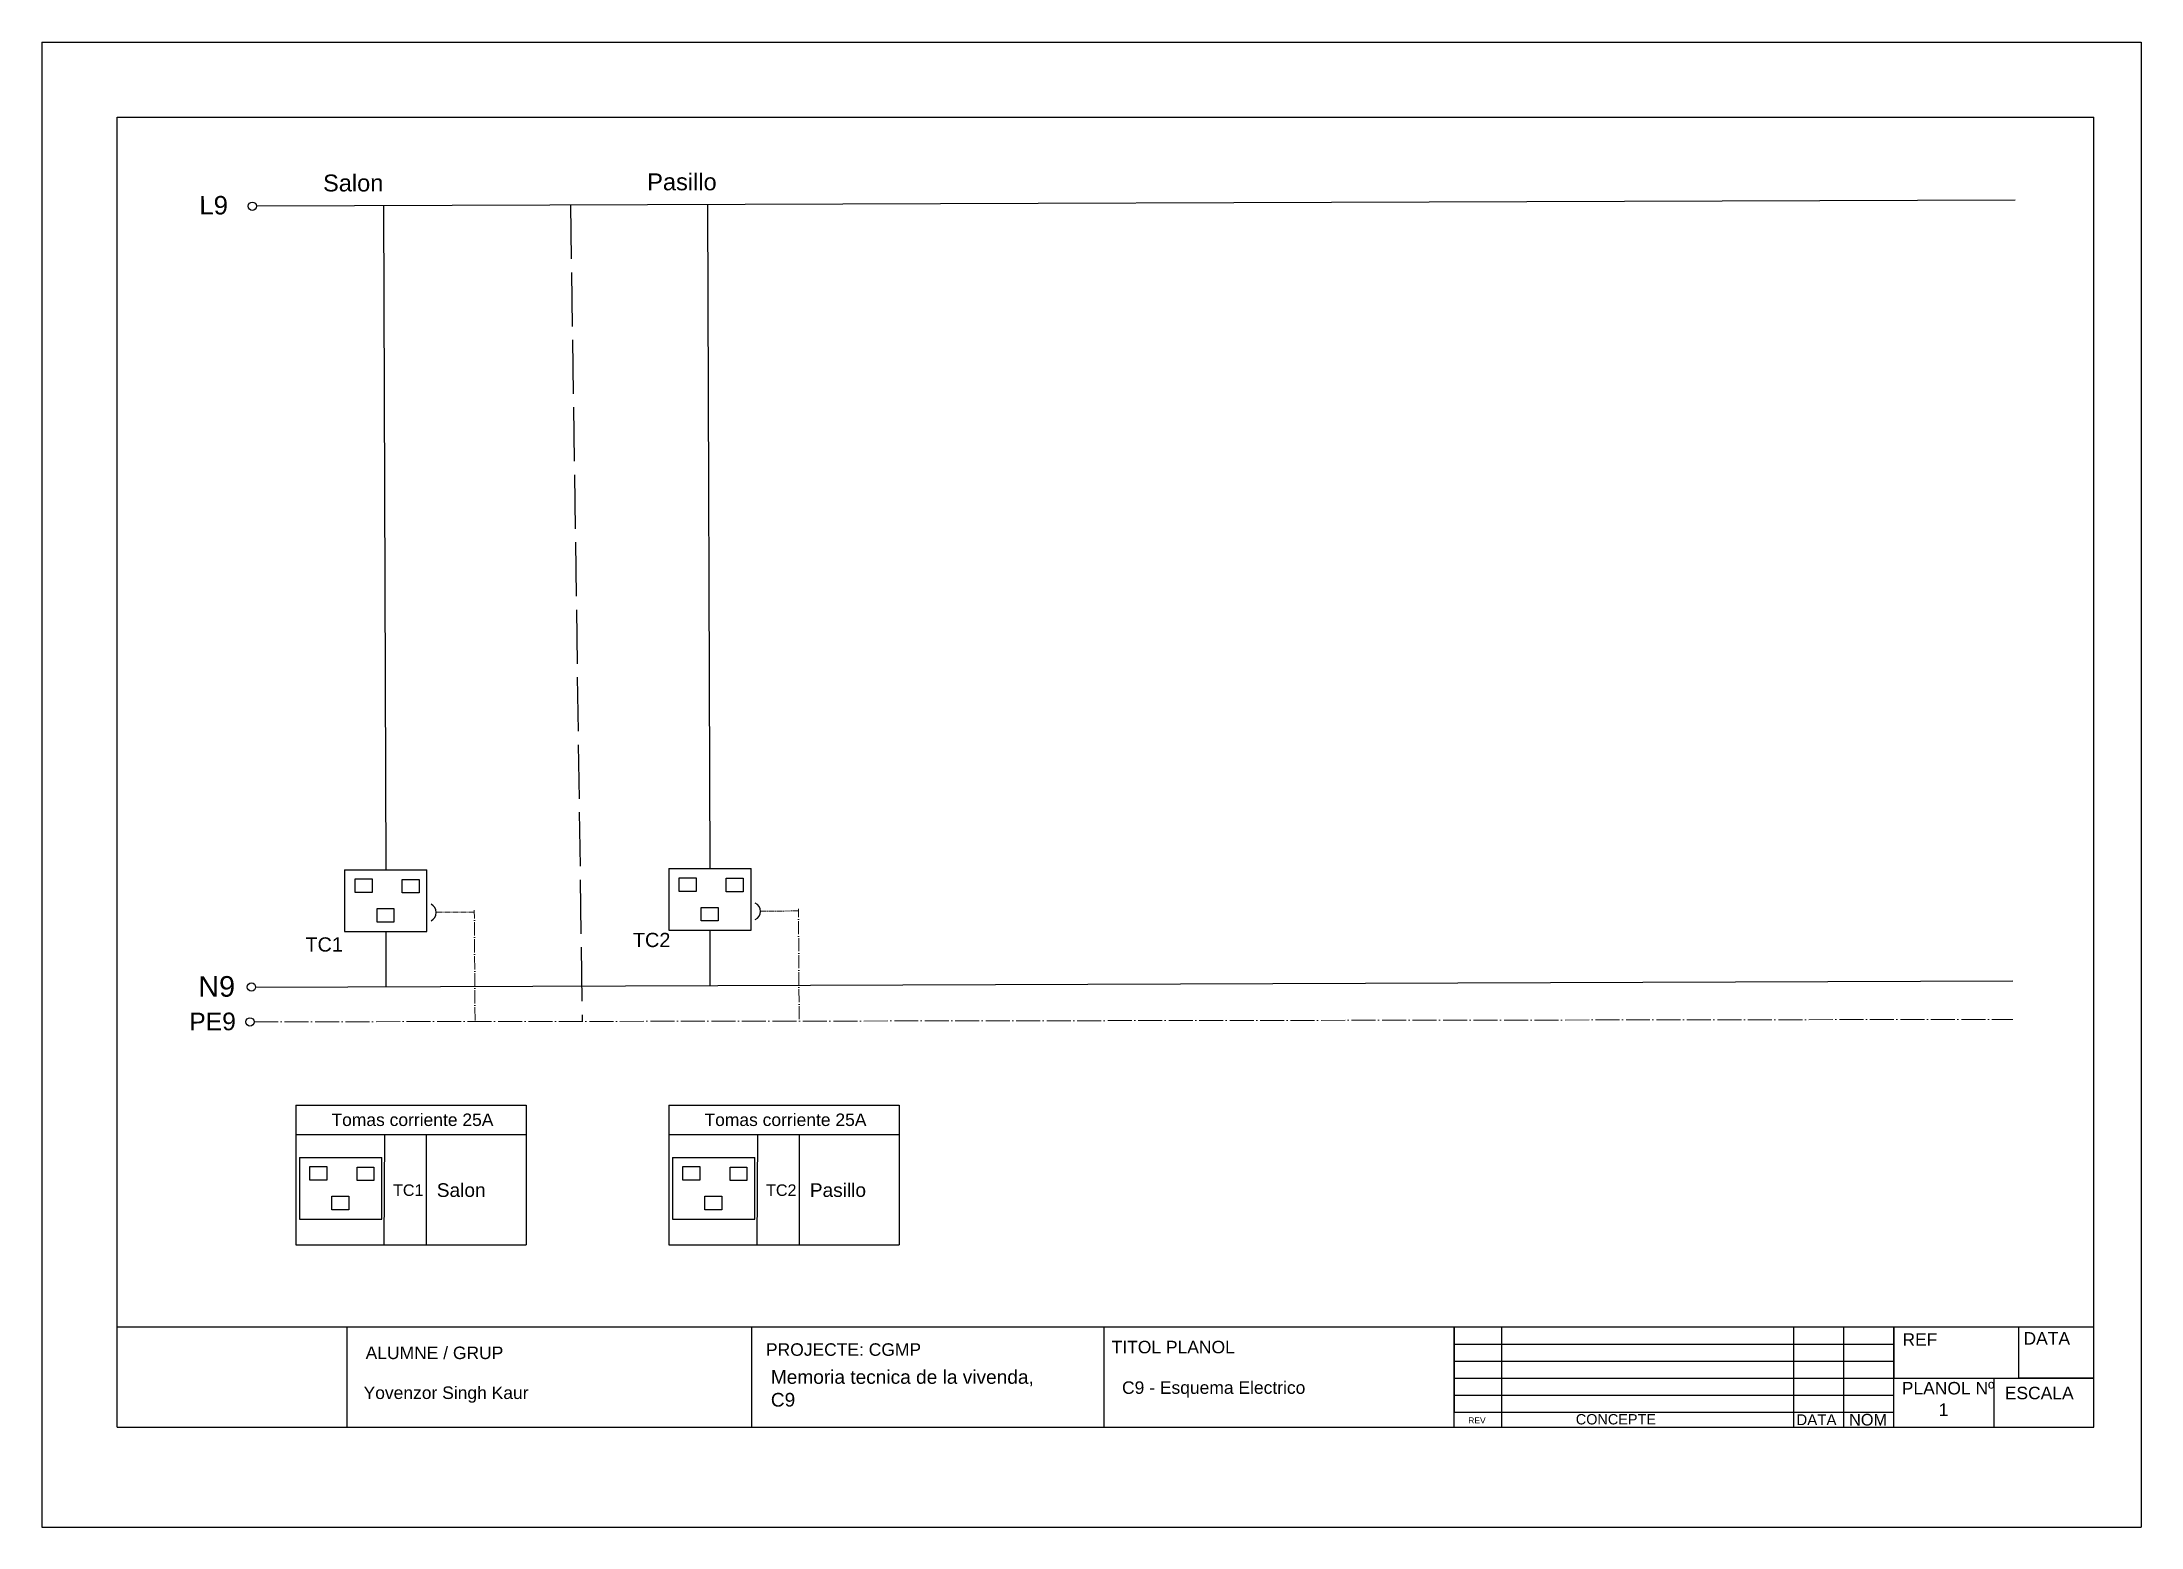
# Model space of a CAD drawing. Header units: millimetres. Extents: x 2377 to 4712, y -254 to 3188.
# Drawn here: x 2868.5 to 3288.5, y -253.6 to 43.4 of the extents above; entities that cross this region are included whole.
import ezdxf

# ---------------------------------------------------------------- set-up
doc = ezdxf.new("R2010")
doc.units = ezdxf.units.MM
doc.linetypes.add('ACAD_ISO02W100', pattern=[15, 12, -3])
doc.linetypes.add('ACAD_ISO04W100', pattern=[30, 24, -3, 0, -3])
doc.layers.add('Neutro', color=7, linetype='Continuous', true_color=0x2776bb)
doc.layers.add('Tierra', color=7, linetype='Continuous', true_color=0x58ba48)
doc.styles.get("Standard").update_dxf_attribs({"font": 'arial.ttf'})

msp = doc.modelspace()

# ---------------------------------------------------------------- texts
at = {"transparency": 33554687, "attachment_point": 1}
for s, width, gutter_width, heights, insert, char_height in [('Salon', 84.2878, 16.88, [0], (2924.7, 16.86), 3.377), ('Pasillo', 84.2878, 16.88, [0], (2989.56, 17.09), 3.377), ('TC1', 51.0022, 14.23, [0], (2921.17, -135.7), 2.846), ('TC2', 51.0022, 14.23, [0], (2986.69, -134.8), 2.846), ('Tomas corriente 25A', 62.5304, 12.5, [0], (2926.38, -170.93), 2.5), ('Tomas corriente 25A', 62.5304, 12.5, [0], (3001.02, -170.93), 2.5), ('Salon', 68.2119, 13.66, [0], (2947.46, -184.88), 2.733), ('Pasillo', 68.2119, 13.66, [0], (3022.1, -184.88), 2.733), ('TC1', 41.2747, 11.51, [0], (2938.71, -185.11), 2.303), ('TC2', 41.2747, 11.51, [0], (3013.35, -185.11), 2.303), ('ALUMNE / GRUP', 48.2644, 12.5, [0], (2933.22, -217.55), 2.5), ('PROJECTE: CGMP', 37.0564, 12.5, [0], (3013.32, -216.89), 2.5), ('TITOL PLANOL', 34.1105, 12.5, [0], (3082.49, -216.39), 2.5), ('REF', 14.591, 12.5, [0], (3240.73, -214.89), 2.5), ('DATA', 13.3924, 12.5, [0], (3264.95, -214.65), 2.5), ('C9 - Esquema Electrico', 63.5407, 12.5, [0], (3084.57, -224.5), 2.5), ('PLANOL Nº', 23.5912, 12.5, [4.44], (3240.59, -224.62), 2.5), ('ESCALA', 18.9792, 12.5, [0], (3261.2, -225.58), 2.5), ('NOM', 9.2865, 11.66, [0], (3230.05, -231), 2.331), ('1', 63.5407, 12.5, [0], (3247.98, -228.91), 2.5), ('REV', 3.8206, 6.05, [0], (3153.85, -231.71), 1.209), ('CONCEPTE', 3.309, 10.34, [0], (3175.36, -231.05), 2.068), ('DATA', 8.5845, 10.78, [0], (3219.5, -231.1), 2.155)]:
    msp.add_mtext_dynamic_manual_height_columns(s, width=width, gutter_width=gutter_width, heights=heights, dxfattribs=dict(at, insert=insert, char_height=char_height))
at = {"ltscale": 5, "transparency": 33554687, "insert": (2899.94, 12.56), "char_height": 3.689, "attachment_point": 1, "rotation": 0.199}
msp.add_mtext_dynamic_manual_height_columns('L9', width=22.6485, gutter_width=18.45, heights=[0], dxfattribs=at)
at = {"transparency": 33554687, "attachment_point": 1}
for s, insert, char_height, width in [('Memoria tecnica de la vivenda,\\PC9', (3014.3, -222.26), 2.7327, 53.673), ('Yovenzor Singh Kaur\\P', (2932.81, -225.53), 2.5, 34.6944)]:
    msp.add_mtext(s, dxfattribs=dict(at, insert=insert, char_height=char_height, width=width))
at = {"layer": 'Neutro', "ltscale": 5, "transparency": 33554687, "insert": (2899.73, -143.47), "char_height": 4.123, "attachment_point": 1, "rotation": 0.199}
msp.add_mtext_dynamic_manual_height_columns('N9', width=25.3099, gutter_width=20.61, heights=[4.26], dxfattribs=at)
at = {"layer": 'Tierra', "ltscale": 5, "transparency": 33554687, "insert": (2897.93, -150.78), "char_height": 3.53, "attachment_point": 1, "rotation": 0.199}
msp.add_mtext_dynamic_manual_height_columns('PE9', width=21.6717, gutter_width=17.65, heights=[3.65], dxfattribs=at)

# ---------------------------------------------------------------- linework, layer by layer
at = {"transparency": 33554687}
for p, q in [((2868.46, 43.37), (3288.46, 43.37)), ((2868.46, 43.37), (2868.46, -253.63)), ((3288.46, 43.37), (3288.46, -253.63)), ((2883.51, -233.63), (2883.51, 28.37)), ((2883.51, 28.37), (3279, 28.37)), ((3279, -233.63), (3279, 28.37)), ((2911.47, 10.58), (3263.31, 11.82)), ((2936.78, 10.67), (2937.24, -122.18)), ((3001.63, 10.9), (3002.1, -121.95)), ((2929, -122.18), (2929, -134.51)), ((2929, -122.18), (2945.49, -122.18)), ((2931.11, -124.02), (2934.5, -124.02)), ((2931.11, -126.74), (2931.11, -124.02)), ((2934.5, -124.02), (2934.5, -126.74)), ((2940.54, -124.11), (2943.92, -124.11)), ((2940.54, -126.82), (2940.54, -124.11)), ((2943.92, -124.11), (2943.92, -126.82)), ((2945.49, -134.51), (2945.49, -122.18)), ((2993.86, -121.95), (2993.86, -134.28)), ((2993.86, -121.95), (3010.35, -121.95)), ((2995.97, -123.79), (2999.35, -123.79)), ((2995.97, -126.51), (2995.97, -123.79)), ((2999.35, -123.79), (2999.35, -126.51)), ((3005.39, -123.88), (3008.78, -123.88)), ((3005.39, -126.59), (3005.39, -123.88)), ((3008.78, -123.88), (3008.78, -126.59)), ((3010.35, -134.28), (3010.35, -121.95)), ((2934.5, -126.74), (2931.11, -126.74)), ((2935.5, -129.93), (2938.88, -129.93)), ((2935.5, -132.65), (2935.5, -129.93)), ((2938.88, -129.93), (2938.88, -132.65)), ((2943.92, -126.82), (2940.54, -126.82)), ((2999.35, -126.51), (2995.97, -126.51)), ((3000.36, -129.7), (3003.74, -129.7)), ((3000.36, -132.42), (3000.36, -129.7)), ((3003.74, -129.7), (3003.74, -132.42)), ((3008.78, -126.59), (3005.39, -126.59)), ((2938.88, -132.65), (2935.5, -132.65)), ((2993.86, -134.28), (3010.35, -134.28)), ((3003.74, -132.42), (3000.36, -132.42)), ((2929, -134.51), (2945.49, -134.51)), ((2919.24, -169.23), (2965.32, -169.23)), ((2919.24, -169.23), (2919.24, -175.13)), ((2965.32, -169.23), (2965.32, -175.13)), ((2993.88, -169.23), (3039.96, -169.23)), ((2993.88, -169.23), (2993.88, -175.13)), ((3039.96, -169.23), (3039.96, -175.13)), ((2919.24, -175.13), (2919.24, -197.2)), ((2919.24, -175.13), (2965.32, -175.13)), ((2936.93, -197.2), (2937.03, -175.13)), ((2945.34, -175.13), (2945.34, -197.2)), ((2965.32, -175.13), (2965.32, -197.2)), ((2993.88, -175.13), (2993.88, -197.2)), ((2993.88, -175.13), (3039.96, -175.13)), ((3011.57, -197.2), (3011.67, -175.13)), ((3019.98, -175.13), (3019.98, -197.2)), ((3039.96, -175.13), (3039.96, -197.2)), ((2919.96, -179.71), (2919.96, -192.03)), ((2919.96, -179.71), (2936.45, -179.71)), ((2936.45, -192.03), (2936.45, -179.71)), ((2994.6, -179.71), (2994.6, -192.03)), ((2994.6, -179.71), (3011.09, -179.71)), ((3011.09, -192.03), (3011.09, -179.71)), ((2922.07, -181.55), (2925.46, -181.55)), ((2922.07, -184.27), (2922.07, -181.55)), ((2925.46, -184.27), (2922.07, -184.27)), ((2925.46, -181.55), (2925.46, -184.27)), ((2931.5, -181.63), (2934.88, -181.63)), ((2931.5, -184.35), (2931.5, -181.63)), ((2934.88, -184.35), (2931.5, -184.35)), ((2934.88, -181.63), (2934.88, -184.35)), ((2996.71, -181.55), (3000.09, -181.55)), ((2996.71, -184.27), (2996.71, -181.55)), ((3000.09, -184.27), (2996.71, -184.27)), ((3000.09, -181.55), (3000.09, -184.27)), ((3006.13, -181.63), (3009.52, -181.63)), ((3006.13, -184.35), (3006.13, -181.63)), ((3009.52, -184.35), (3006.13, -184.35)), ((3009.52, -181.63), (3009.52, -184.35)), ((2926.46, -187.46), (2929.84, -187.46)), ((2926.46, -190.18), (2926.46, -187.46)), ((2929.84, -187.46), (2929.84, -190.18)), ((3001.1, -187.46), (3004.48, -187.46)), ((3001.1, -190.18), (3001.1, -187.46)), ((3004.48, -187.46), (3004.48, -190.18)), ((2919.96, -192.03), (2936.45, -192.03)), ((2929.84, -190.18), (2926.46, -190.18)), ((2994.6, -192.03), (3011.09, -192.03)), ((3004.48, -190.18), (3001.1, -190.18)), ((2919.24, -197.2), (2965.32, -197.2)), ((2993.88, -197.2), (3039.96, -197.2)), ((3279, -213.63), (2883.51, -213.63)), ((2929.51, -233.63), (2929.51, -213.63)), ((3010.51, -233.63), (3010.51, -213.63)), ((3081.01, -233.63), (3081.01, -213.63)), ((3151.01, -233.63), (3151.01, -213.63)), ((3151.01, -213.63), (3151.01, -217.03)), ((3160.57, -233.63), (3160.57, -213.63)), ((3219.02, -233.63), (3219.02, -213.63)), ((3229.02, -233.63), (3229.02, -213.63)), ((3239.02, -233.63), (3239.02, -213.63)), ((3239.02, -213.63), (3239.02, -223.83)), ((3264.04, -223.83), (3264.04, -213.63)), ((3279, -233.63), (3279, -213.63)), ((3151.01, -217.03), (3239.02, -217.03)), ((3151.01, -217.03), (3151.01, -220.43)), ((3151.01, -220.43), (3239.02, -220.43)), ((3151.01, -220.43), (3151.01, -223.83)), ((3151.01, -223.83), (3239.02, -223.83)), ((3151.01, -223.83), (3151.01, -227.23)), ((3239.02, -223.83), (3279, -223.83)), ((3239.02, -223.83), (3259.01, -223.83)), ((3259.01, -223.83), (3259.01, -233.63)), ((3279, -223.83), (3264.04, -223.83)), ((3151.01, -227.23), (3151.01, -230.63)), ((3151.01, -227.23), (3239.02, -227.23)), ((3151.01, -230.63), (3239.02, -230.63)), ((2883.51, -233.63), (2929.51, -233.63)), ((2929.51, -233.63), (3010.51, -233.63)), ((3010.51, -233.63), (3081.01, -233.63)), ((3081.01, -233.63), (3151.01, -233.63)), ((3151.01, -233.63), (3160.57, -233.63)), ((3160.57, -233.63), (3219.02, -233.63)), ((3219.02, -233.63), (3229.02, -233.63)), ((3229.02, -233.63), (3239.02, -233.63)), ((3239.02, -233.63), (3259.01, -233.63)), ((3259.01, -233.63), (3279, -233.63)), ((2868.46, -253.63), (3288.46, -253.63))]:
    msp.add_line(p, q, dxfattribs=at)
at = {"linetype": 'ACAD_ISO02W100', "ltscale": 0.9, "transparency": 33554687}
msp.add_line((2974.22, 10.8), (2976.56, -152.49), dxfattribs=at)
at = {"transparency": 33554687}
msp.add_circle((2910.56, 10.52), 0.83, dxfattribs=at)
at = {"layer": 'Neutro', "transparency": 33554687}
for p, q in [((3002.1, -134.28), (3002.1, -145.39)), ((2937.24, -134.51), (2937.24, -145.62)), ((3262.83, -144.48), (2911.2, -145.71))]:
    msp.add_line(p, q, dxfattribs=at)
msp.add_circle((2910.37, -145.63), 0.83, dxfattribs=at)
at = {"layer": 'Tierra', "linetype": 'ACAD_ISO04W100', "lineweight": 15, "ltscale": 0.11, "transparency": 33554687}
for p, q in [((3019.97, -152.08), (3019.83, -130.02)), ((2955.11, -152.3), (2954.97, -130.25))]:
    msp.add_line(p, q, dxfattribs=at)
at = {"layer": 'Tierra', "linetype": 'ACAD_ISO04W100', "lineweight": 15, "ltscale": 0.05, "transparency": 33554687}
for p, q in [((2954.97, -130.65), (2947.47, -130.68)), ((3019.83, -130.42), (3012.33, -130.46))]:
    msp.add_line(p, q, dxfattribs=at)
at = {"layer": 'Tierra', "color": 85, "linetype": 'ACAD_ISO04W100', "lineweight": 15, "ltscale": 0.2, "true_color": 0x58ba48, "transparency": 33554687}
msp.add_line((2910.91, -152.6), (3262.78, -152.11), dxfattribs=at)
at = {"layer": 'Tierra', "transparency": 33554687}
msp.add_circle((2910.08, -152.6), 0.83, dxfattribs=at)
for centre in [(2945.55, -130.73), (3010.41, -130.51)]:
    msp.add_arc(centre, 1.81, 294.9893, 65.0107, dxfattribs=at)

msp.set_redraw_order([(e.dxf.handle, doc.entitydb.next_handle()) for e in msp.query("TEXT MTEXT ATTDEF DIMENSION ARC_DIMENSION")])  # texts and dimensions are drawn at this point

doc.saveas('drawing.dxf')
